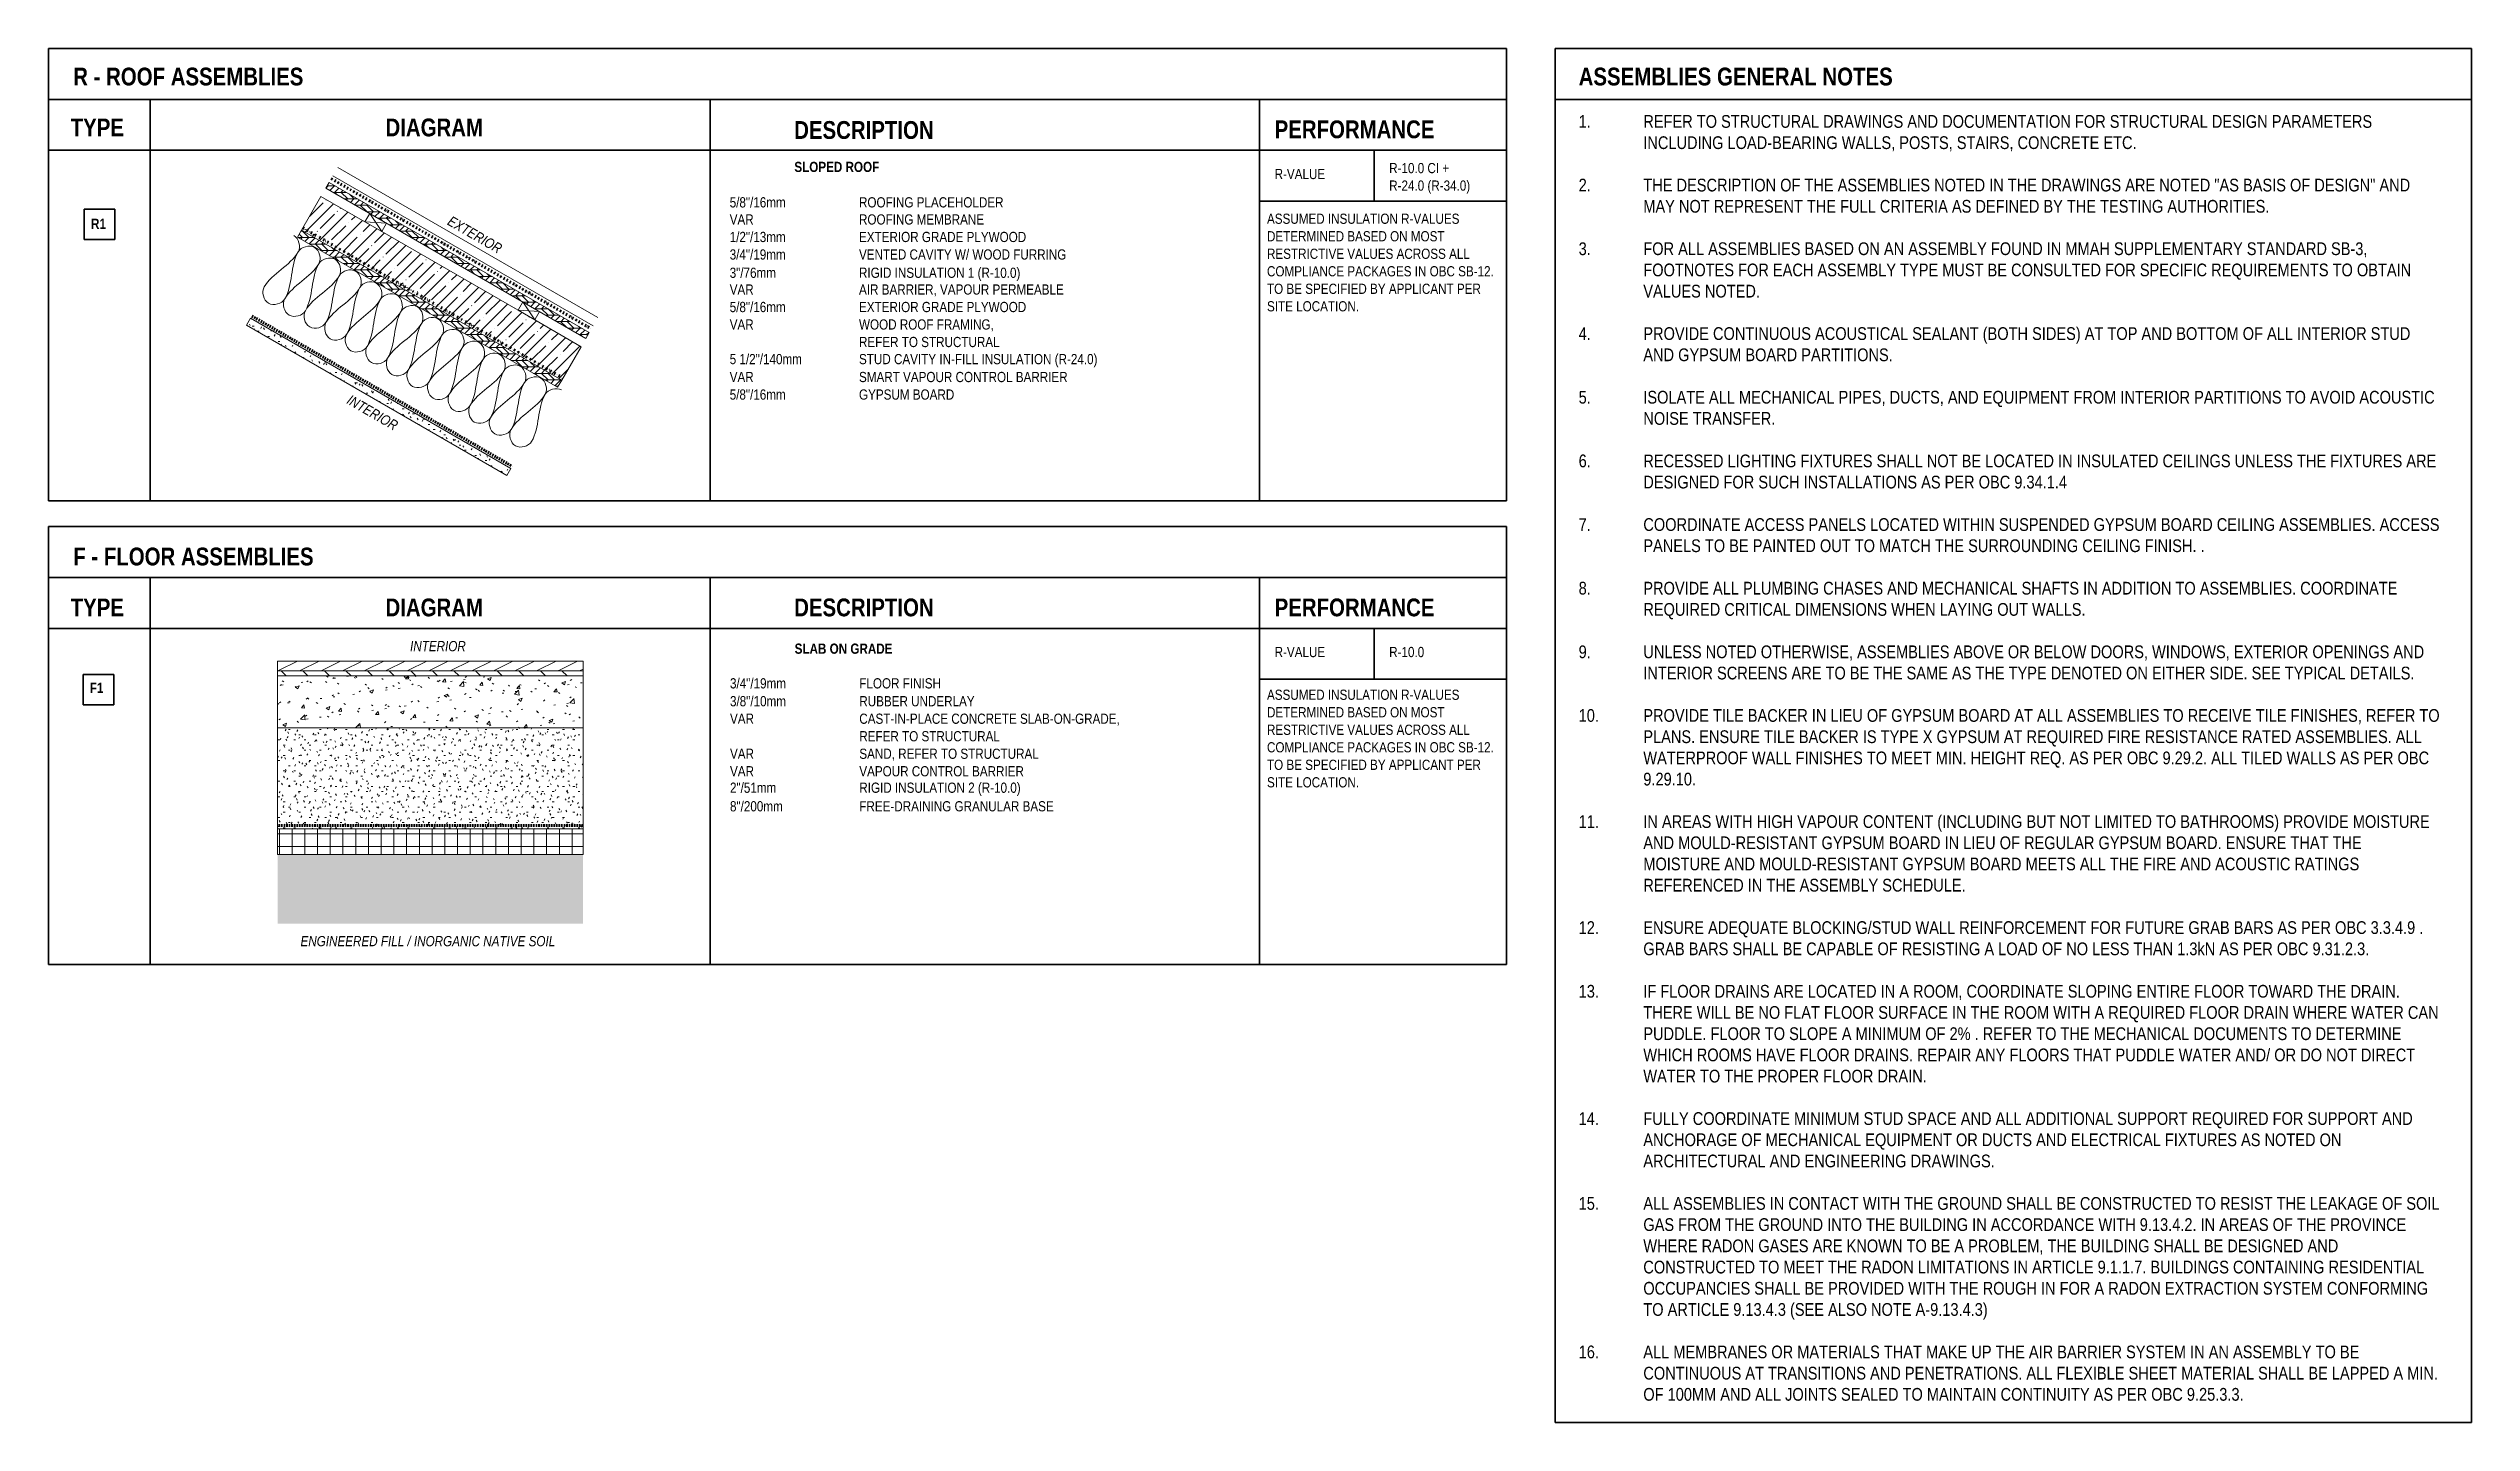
# Model space of a CAD drawing. Header units: millimetres. Extents: x -1345 to 11650, y 651 to 5428.
# Drawn here: x 1621 to 6381, y 1494 to 4193 of the extents above; entities that cross this region are included whole.
import ezdxf

# ---------------------------------------------------------------- set-up
doc = ezdxf.new("R2010")
doc.units = ezdxf.units.MM
for name, pattern in [('CMHC_Membrane001', [9, 3, -2, 0, -2, 0, -2]), ('CMHC_Membrane006', [5, 3, -2]), ('CMHC_Membrane007', [7, 3, -2, 0, -2])]:
    doc.linetypes.add(name, pattern=pattern)
doc.layers.add('A-DETL', color=9, linetype='Continuous', lineweight=18, true_color=0x808080)
doc.layers.add('A-DETL-GENF', color=7, linetype='Continuous', lineweight=18)
doc.layers.add('G-ANNO-TEXT', color=7, linetype='Continuous', lineweight=9)
doc.styles.add('Arial Narrow', font='ARIALN.TTF', dxfattribs={"height": 20})
doc.styles.add('Arial Narrow_1', font='ARIALN.TTF', dxfattribs={"height": 25})
doc.styles.add('Arial Narrow_B', font='ARIALNB.TTF', dxfattribs={"height": 35})
doc.styles.add('Arial Narrow_B_1', font='ARIALNB.TTF', dxfattribs={"height": 20})
doc.styles.add('Arial Narrow_I', font='ARIALNI.TTF', dxfattribs={"height": 20})
pattern_1 = [(0, (0, 0), (40.64, 10.16), [3.353, -27.127, 3.353, -27.127, -162.56]), (0, (0, 0), (40.64, 10.16), [-60.96, 3.353, -57.607, 3.353, -27.127, -71.12]), (0, (0, 0), (40.64, 10.16), [-152.4, 3.353, -16.967, 3.353, -47.447]), (120, (15.24, 5.08), (-29.118818, 30.115272), [3.353, -27.127, 3.353, -27.127, -162.56]), (120, (15.24, 5.08), (-29.118818, 30.115272), [-60.96, 3.353, -57.607, 3.353, -27.127, -71.12]), (120, (15.24, 5.08), (-29.118818, 30.115272), [-152.4, 3.353, -16.967, 3.353, -47.447]), (240, (20.32, 25.4), (-11.521182, -40.275272), [3.353, -27.127, 3.353, -27.127, -162.56]), (240, (20.32, 25.4), (-11.521182, -40.275272), [-60.96, 3.353, -57.607, 3.353, -27.127, -71.12]), (240, (20.32, 25.4), (-11.521182, -40.275272), [-152.4, 3.353, -16.967, 3.353, -47.447])]
pattern_2 = [(0, (0, 0), (0, 12.695), []), (315, (0, 0), (12.695395, 0), [17.953, -17.953]), (45, (0, 0), (12.695395, 0), [17.953, -17.953])]

msp = doc.modelspace()

# ---------------------------------------------------------------- texts
at = {"layer": 'G-ANNO-TEXT', "attachment_point": 1, "bg_fill": 3, "box_fill_scale": 1.25, "bg_fill_color": 256, "bg_fill_true_color": 13158600, "bg_fill_transparency": 0}
for s, insert, char_height, width, style in [('R - ROOF ASSEMBLIES', (1670.1, 4155.1), 35, 554.768, 'Arial Narrow_B'), ('ASSEMBLIES GENERAL NOTES', (4627.2, 4155.1), 35, 757.595, 'Arial Narrow_B'), ('TYPE', (1665.1, 4055.1), 35, 129.072, 'Arial Narrow_B'), ('DIAGRAM', (2283.5, 4055.1), 35, 234.093, 'Arial Narrow_B'), ('DESCRIPTION', (3086.3, 4050.1), 35, 335.907, 'Arial Narrow_B'), ('PERFORMANCE', (4030, 4051.4), 35, 384.81, 'Arial Narrow_B'), ('\\fArial Narrow|b1|i0|c0|p34|;^I', (2959.6, 3970.1), 20, 153.924, 'Arial Narrow_B_1'), ('R1', (1705.1, 3858.3), 20, 36.076, 'Arial Narrow_B_1'), ('VAR', (2959.6, 3866.9), 20, 58.523, 'Arial Narrow'), ('VAR', (2959.6, 3729.3), 20, 58.523, 'Arial Narrow'), ('VAR', (2959.6, 3557.4), 20, 58.523, 'Arial Narrow'), ('F - FLOOR ASSEMBLIES', (1670.1, 3212.3), 35, 580.422, 'Arial Narrow_B'), ('TYPE', (1665.1, 3112.3), 35, 129.072, 'Arial Narrow_B'), ('DIAGRAM', (2283.5, 3112.3), 35, 234.093, 'Arial Narrow_B'), ('DESCRIPTION', (3086.3, 3112.3), 35, 335.907, 'Arial Narrow_B'), ('PERFORMANCE', (4030, 3112.3), 35, 384.81, 'Arial Narrow_B'), ('INTERIOR', (2331.8, 3028.8), 20, 134.684, 'Arial Narrow_I'), ('\\fArial Narrow|b1|i0|c0|p34|;^I', (2960.2, 3023.8), 20, 153.924, 'Arial Narrow_B_1'), ('F1', (1702.6, 2946.8), 20, 33.671, 'Arial Narrow_B_1'), ('3/8"/10mm', (2960.2, 2920.6), 20, 137.089, 'Arial Narrow'), ('8"/200mm', (2960.2, 2714.2), 20, 129.072, 'Arial Narrow'), ('ENGINEERED FILL / INORGANIC NATIVE SOIL', (2116.6, 2449.3), 20, 619.704, 'Arial Narrow_I')]:
    msp.add_mtext(s, dxfattribs=dict(at, insert=insert, char_height=char_height, width=width, style=style))
at = {"layer": 'G-ANNO-TEXT', "char_height": 25, "attachment_point": 1, "style": 'Arial Narrow_1'}
for s, insert, width in [('1.', (4627.2, 4061.9), 153.924), ('REFER TO STRUCTURAL DRAWINGS AND DOCUMENTATION FOR STRUCTURAL DESIGN PARAMETERS ', (4754.2, 4061.9), 1746.877), ('INCLUDING LOAD-BEARING WALLS, POSTS, STAIRS, CONCRETE ETC.', (4754.2, 4020.2), 1175.274), ('2.', (4627.2, 3936.9), 153.924), ('THE DESCRIPTION OF THE ASSEMBLIES NOTED IN THE DRAWINGS ARE NOTED "AS BASIS OF DESIGN" AND ', (4754.2, 3936.9), 1838.269), ('MAY NOT REPRESENT THE FULL CRITERIA AS DEFINED BY THE TESTING AUTHORITIES.', (4754.2, 3895.2), 1494.345), ('3.', (4627.2, 3811.9), 153.924), ('FOR ALL ASSEMBLIES BASED ON AN ASSEMBLY FOUND IN MMAH SUPPLEMENTARY STANDARD SB-3, ', (4754.2, 3811.9), 1734.852), ('FOOTNOTES FOR EACH ASSEMBLY TYPE MUST BE CONSULTED FOR SPECIFIC REQUIREMENTS TO OBTAIN ', (4754.2, 3770.2), 1843.881), ('VALUES NOTED.', (4754.2, 3728.5), 278.186), ('4.', (4627.2, 3645.2), 153.924), ('PROVIDE CONTINUOUS ACOUSTICAL SEALANT (BOTH SIDES) AT TOP AND BOTTOM OF ALL INTERIOR STUD ', (4754.2, 3645.2), 1839.873), ('AND GYPSUM BOARD PARTITIONS.', (4754.2, 3603.5), 594.852), ('5.', (4627.2, 3520.2), 153.924), ('NOISE TRANSFER.', (4754.2, 3478.5), 315.063), ('ISOLATE ALL MECHANICAL PIPES, DUCTS, AND EQUIPMENT FROM INTERIOR PARTITIONS TO AVOID ACOUSTIC ', (4754.2, 3520.2), 1896.793), ('6.', (4627.2, 3395.1), 153.924), ('RECESSED LIGHTING FIXTURES SHALL NOT BE LOCATED IN INSULATED CEILINGS UNLESS THE FIXTURES ARE ', (4754.2, 3395.1), 1899.999), ('DESIGNED FOR SUCH INSTALLATIONS AS PER OBC 9.34.1.4', (4754.2, 3353.5), 1009.325), ('7.', (4627.2, 3270.1), 153.924), ('COORDINATE ACCESS PANELS LOCATED WITHIN SUSPENDED GYPSUM BOARD CEILING ASSEMBLIES. ACCESS ', (4754.2, 3270.1), 1899.999), ('PANELS TO BE PAINTED OUT TO MATCH THE SURROUNDING CEILING FINISH. .', (4754.2, 3228.5), 1338.016), ('8.', (4627.2, 3145.1), 153.924), ('PROVIDE ALL PLUMBING CHASES AND MECHANICAL SHAFTS IN ADDITION TO ASSEMBLIES. COORDINATE ', (4754.2, 3145.1), 1806.202), ('REQUIRED CRITICAL DIMENSIONS WHEN LAYING OUT WALLS.', (4754.2, 3103.4), 1052.616), ('9.', (4627.2, 3020.1), 153.924), ('UNLESS NOTED OTHERWISE, ASSEMBLIES ABOVE OR BELOW DOORS, WINDOWS, EXTERIOR OPENINGS AND ', (4754.2, 3020.1), 1871.94), ('INTERIOR SCREENS ARE TO BE THE SAME AS THE TYPE DENOTED ON EITHER SIDE. SEE TYPICAL DETAILS.', (4754.2, 2978.4), 1839.873), ('10.', (4627.2, 2895.1), 153.924), ('PROVIDE TILE BACKER IN LIEU OF GYPSUM BOARD AT ALL ASSEMBLIES TO RECEIVE TILE FINISHES, REFER TO ', (4754.2, 2895.1), 1899.999), ('WATERPROOF WALL FINISHES TO MEET MIN. HEIGHT REQ. AS PER OBC 9.29.2. ALL TILED WALLS AS PER OBC ', (4754.2, 2811.7), 1883.966), ('PLANS. ENSURE TILE BACKER IS TYPE X GYPSUM AT REQUIRED FIRE RESISTANCE RATED ASSEMBLIES. ALL ', (4754.2, 2853.4), 1865.527), ('9.29.10.', (4754.2, 2770.1), 125.063), ('11.', (4627.2, 2686.7), 153.924), ('IN AREAS WITH HIGH VAPOUR CONTENT (INCLUDING BUT NOT LIMITED TO BATHROOMS) PROVIDE MOISTURE ', (4754.2, 2686.7), 1883.966), ('AND MOULD-RESISTANT GYPSUM BOARD IN LIEU OF REGULAR GYPSUM BOARD. ENSURE THAT THE ', (4754.2, 2645), 1721.223), ('MOISTURE AND MOULD-RESISTANT GYPSUM BOARD MEETS ALL THE FIRE AND ACOUSTIC RATINGS ', (4754.2, 2603.4), 1716.413), ('REFERENCED IN THE ASSEMBLY SCHEDULE.', (4754.2, 2561.7), 767.215), ('12.', (4627.2, 2478.4), 153.924), ('ENSURE ADEQUATE BLOCKING/STUD WALL REINFORCEMENT FOR FUTURE GRAB BARS AS PER OBC 3.3.4.9 . ', (4754.2, 2478.4), 1868.734), ('GRAB BARS SHALL BE CAPABLE OF RESISTING A LOAD OF NO LESS THAN 1.3kN AS PER OBC 9.31.2.3.', (4754.2, 2436.7), 1730.843), ('13.', (4627.2, 2353.3), 153.924), ('IF FLOOR DRAINS ARE LOCATED IN A ROOM, COORDINATE SLOPING ENTIRE FLOOR TOWARD THE DRAIN. ', (4754.2, 2353.3), 1813.417), ('THERE WILL BE NO FLAT FLOOR SURFACE IN THE ROOM WITH A REQUIRED FLOOR DRAIN WHERE WATER CAN ', (4754.2, 2311.7), 1899.999), ('PUDDLE. FLOOR TO SLOPE A MINIMUM OF 2% . REFER TO THE MECHANICAL DOCUMENTS TO DETERMINE ', (4754.2, 2270), 1819.831), ('WHICH ROOMS HAVE FLOOR DRAINS. REPAIR ANY FLOORS THAT PUDDLE WATER AND/ OR DO NOT DIRECT ', (4754.2, 2228.3), 1848.691), ('WATER TO THE PROPER FLOOR DRAIN.', (4754.2, 2186.7), 676.624), ('14.', (4627.2, 2103.3), 153.924), ('FULLY COORDINATE MINIMUM STUD SPACE AND ALL ADDITIONAL SUPPORT REQUIRED FOR SUPPORT AND ', (4754.2, 2103.3), 1842.278), ('ANCHORAGE OF MECHANICAL EQUIPMENT OR DUCTS AND ELECTRICAL FIXTURES AS NOTED ON ', (4754.2, 2061.6), 1673.122), ('ARCHITECTURAL AND ENGINEERING DRAWINGS.', (4754.2, 2020), 836.16), ('15.', (4627.2, 1936.6), 153.924), ('ALL ASSEMBLIES IN CONTACT WITH THE GROUND SHALL BE CONSTRUCTED TO RESIST THE LEAKAGE OF SOIL ', (4754.2, 1936.6), 1899.999), ('GAS FROM THE GROUND INTO THE BUILDING IN ACCORDANCE WITH 9.13.4.2. IN AREAS OF THE PROVINCE ', (4754.2, 1895), 1827.046), ('WHERE RADON GASES ARE KNOWN TO BE A PROBLEM, THE BUILDING SHALL BE DESIGNED AND ', (4754.2, 1853.3), 1665.105), ('CONSTRUCTED TO MEET THE RADON LIMITATIONS IN ARTICLE 9.1.1.7. BUILDINGS CONTAINING RESIDENTIAL ', (4754.2, 1811.6), 1870.337), ('OCCUPANCIES SHALL BE PROVIDED WITH THE ROUGH IN FOR A RADON EXTRACTION SYSTEM CONFORMING ', (4754.2, 1769.9), 1879.957), ('TO ARTICLE 9.13.4.3 (SEE ALSO NOTE A-9.13.4.3)', (4754.2, 1728.3), 820.126), ('16.', (4627.2, 1644.9), 153.924), ('ALL MEMBRANES OR MATERIALS THAT MAKE UP THE AIR BARRIER SYSTEM IN AN ASSEMBLY TO BE ', (4754.2, 1644.9), 1717.215), ('CONTINUOUS AT TRANSITIONS AND PENETRATIONS. ALL FLEXIBLE SHEET MATERIAL SHALL BE LAPPED A MIN. ', (4754.2, 1603.2), 1899.999), ('OF 100MM AND ALL JOINTS SEALED TO MAINTAIN CONTINUITY AS PER OBC 9.25.3.3.', (4754.2, 1561.6), 1431.012)]:
    msp.add_mtext(s, dxfattribs=dict(at, insert=insert, width=width))
at = {"layer": 'G-ANNO-TEXT', "color": 1, "true_color": 0xff0000, "char_height": 20, "attachment_point": 1, "style": 'Arial Narrow', "bg_fill": 3, "box_fill_scale": 1.25, "bg_fill_color": 256, "bg_fill_true_color": 13158600, "bg_fill_transparency": 0}
for s, insert, width in [('R-VALUE', (4030, 3956.2), 123.46), ('R-10.0 CI +', (4255, 3967.8), 146.709), ('ASSUMED INSULATION R-VALUES ', (4015, 3868.3), 477.004), ('R-VALUE', (4030, 3017.2), 123.46), ('R-10.0', (4255, 3017.2), 85.781), ('ASSUMED INSULATION R-VALUES ', (4015, 2933.3), 477.004)]:
    msp.add_mtext(s, dxfattribs=dict(at, insert=insert, width=width))
at = {"layer": 'G-ANNO-TEXT', "char_height": 20, "attachment_point": 1, "rotation": 330, "style": 'Arial Narrow_I', "bg_fill": 3, "box_fill_scale": 1.25, "bg_fill_color": 256, "bg_fill_true_color": 13158600, "bg_fill_transparency": 0}
for s, insert, width in [('EXTERIOR', (2413.4, 3864.9), 145.105), ('INTERIOR', (2215.6, 3513.6), 134.684)]:
    msp.add_mtext(s, dxfattribs=dict(at, insert=insert, width=width))

# ---------------------------------------------------------------- blocks, each defined once
blk = doc.blocks.new('CMHC-07_Insulation_ Rigid-Section - 51mm-8619359-ASSEMBLIES - LEGEND _ NOTES')
at = {"layer": 'A-DETL-GENF', "true_color": 0x808080}
h = blk.add_hatch(dxfattribs=at)
h.set_pattern_fill('FP_10', color=8, style=0, pattern_type=2)
h.set_pattern_definition([(0, (0, 0), (0, 25), []), (90, (0, 0), (-25, 2e-15), [])])
h.paths.add_polyline_path([(2071.5, 2609.2), (2671.5, 2609.2), (2671.5, 2660.2), (2071.5, 2660.2)])
at = {"layer": 'A-DETL-GENF'}
for p, q in [((2671.5, 2660.2), (2071.5, 2660.2)), ((2071.5, 2660.2), (2071.5, 2609.2)), ((2671.5, 2609.2), (2671.5, 2660.2)), ((2071.5, 2609.2), (2671.5, 2609.2))]:
    blk.add_line(p, q, dxfattribs=at)
blk = doc.blocks.new('CMHC-07_Insulation_ Semi-Rigid-Section - 76mm-8190787-ASSEMBLIES - LEGEND _ NOTES')
at = {"layer": 'A-DETL-GENF', "true_color": 0x808080}
h = blk.add_hatch(dxfattribs=at)
h.set_pattern_fill('FP_11', color=8, style=0, pattern_type=2)
h.set_pattern_definition([(45, (0, 0), (-22.45064, 22.45064), []), (45, (22.45, 0), (-22.45064, 22.45064), [39.687, -7.937, 0.33528, -7.602])])
h.paths.add_polyline_path([(2629.6, 3541.1), (2667.6, 3606.9), (2156.6, 3901.9), (2118.6, 3836.1), (2536.6, 3594.7)])
at = {"layer": 'A-DETL-GENF'}
for p, q in [((2156.6, 3901.9), (2118.6, 3836.1)), ((2243.2, 3851.9), (2156.6, 3901.9)), ((2543.8, 3678.4), (2276.2, 3832.9)), ((2667.6, 3606.9), (2576.7, 3659.4)), ((2629.6, 3541.1), (2667.6, 3606.9))]:
    blk.add_line(p, q, dxfattribs=at)
blk = doc.blocks.new('CMHC-06_Plywood-Section - 16mm-6584599-ASSEMBLIES - LEGEND _ NOTES')
at = {"layer": 'A-DETL-GENF', "true_color": 0x808080}
h = blk.add_hatch(dxfattribs=at)
h.set_pattern_fill('FP_12', color=8, style=0, pattern_type=2)
h.set_pattern_definition(pattern_2)
h.paths.add_polyline_path([(2621.6, 3527.2), (2629.6, 3541.1), (2118.6, 3836.1), (2110.6, 3822.2), (2597.6, 3541.1)])
at = {"layer": 'A-DETL-GENF'}
for p, q in [((2118.6, 3836.1), (2110.6, 3822.2)), ((2110.6, 3822.2), (2621.6, 3527.2)), ((2629.6, 3541.1), (2118.6, 3836.1)), ((2621.6, 3527.2), (2629.6, 3541.1))]:
    blk.add_line(p, q, dxfattribs=at)
blk = doc.blocks.new('CMHC-06_Wood Stud-Section - 19x38mm-V9-ASSEMBLIES - LEGEND _ NOTES')
at = {"layer": 'A-DETL-GENF'}
for p, q in [((2252.7, 3868.3), (2243.2, 3851.9)), ((2276.2, 3832.9), (2252.7, 3868.3)), ((2243.2, 3851.9), (2276.2, 3832.9)), ((2285.7, 3849.3), (2243.2, 3851.9)), ((2276.2, 3832.9), (2285.7, 3849.3))]:
    blk.add_line(p, q, dxfattribs=at)
blk = doc.blocks.new('CMHC-06_Wood Stud-Section - 19x38mm-V10-ASSEMBLIES - LEGEND _ NOTES')
at = {"layer": 'A-DETL-GENF'}
for p, q in [((2553.3, 3694.8), (2543.8, 3678.4)), ((2543.8, 3678.4), (2576.7, 3659.4)), ((2543.8, 3678.4), (2586.2, 3675.8)), ((2553.3, 3694.8), (2576.7, 3659.4)), ((2576.7, 3659.4), (2586.2, 3675.8))]:
    blk.add_line(p, q, dxfattribs=at)
blk = doc.blocks.new('CMHC-09_Gypsum Wallboard-Section - 16mm-6576430-ASSEMBLIES - LEGEND _ NOTES')
at = {"layer": 'A-DETL-GENF', "true_color": 0x808080}
h = blk.add_hatch(dxfattribs=at)
h.set_pattern_fill('FP_13', color=8, style=0, pattern_type=2)
h.set_pattern_definition(pattern_1)
h.paths.add_polyline_path([(2521.6, 3354), (2529.6, 3367.8), (2018.6, 3662.8), (2010.6, 3649), (2221.6, 3527.2)])
at = {"layer": 'A-DETL-GENF'}
for p, q in [((2018.6, 3662.8), (2010.6, 3649)), ((2010.6, 3649), (2521.6, 3354)), ((2529.6, 3367.8), (2018.6, 3662.8)), ((2521.6, 3354), (2529.6, 3367.8))]:
    blk.add_line(p, q, dxfattribs=at)
blk = doc.blocks.new('CMHC-06_Plywood-Section - 13mm-9404073-ASSEMBLIES - LEGEND _ NOTES')
at = {"layer": 'A-DETL-GENF', "true_color": 0x808080}
h = blk.add_hatch(dxfattribs=at)
h.set_pattern_fill('FP_14', color=8, style=0, pattern_type=2)
h.set_pattern_definition(pattern_2)
h.paths.add_polyline_path([(2677.1, 3623.3), (2683.6, 3634.6), (2172.6, 3929.6), (2166.1, 3918.3), (2667.6, 3628.8)])
at = {"layer": 'A-DETL-GENF'}
for p, q in [((2172.6, 3929.6), (2166.1, 3918.3)), ((2166.1, 3918.3), (2677.1, 3623.3)), ((2683.6, 3634.6), (2172.6, 3929.6)), ((2677.1, 3623.3), (2683.6, 3634.6))]:
    blk.add_line(p, q, dxfattribs=at)

# ---------------------------------------------------------------- hatches: boundary and pattern name
at = {"layer": 'A-DETL-GENF', "true_color": 0x808080}
h = msp.add_hatch(dxfattribs=at)
h.set_pattern_fill('FP_8', color=8, style=0, pattern_type=2)
h.set_pattern_definition([(135, (0, 0), (-21.2132, -21.2132), [])])
h.paths.add_polyline_path([(2671.5, 2960.2), (2671.5, 2970.2), (2071.5, 2970.2), (2071.5, 2960.2)])
h = msp.add_hatch(dxfattribs=at)
h.set_pattern_fill('FP_9', color=8, style=0, pattern_type=2)
h.set_pattern_definition([(50, (0, 0), (72.8738, -6.3761), [7.62, -83.82]), (355, (0, 0), (-14.097, 76.4224), [6.096, -67.056]), (100.451, (6.07, -0.53), (58.777, 70.0469), [6.476, -71.236]), (46.184, (0, 20.32), (108.4314, -16.8175), [11.43, -125.73]), (96.636, (9.04, 18.92), (94.961, 98.971), [9.714, -106.854]), (351.184, (0, 20.32), (94.9623, 98.9702), [9.144, -100.584]), (21, (10.16, 15.24), (60.64565, -40.9065), [7.62, -83.82]), (326, (10.16, 15.24), (24.7208, 73.675), [6.096, -67.056]), (71.451, (15.214, 11.83), (85.3669, 32.7687), [6.476, -71.236]), (37.5, (0, 0), (1.23552, 33.82243), [3.353, -62.89, 3.353, -64.719, -67.31]), (37.5, (0, 0), (1.23552, 33.82243), [-134.315, 3.353, -63.957]), (7.5, (0, 0), (26.72815, 40.07255), [3.353, -35.458, 3.353, -61.366, -25.654]), (7.5, (0, 0), (26.72815, 40.07255), [-103.53, 3.353, -22.301]), (327.5, (-22.657, 0), (54.23632, -2.29212), [3.353, -22.047, 3.353, -75.895, -105.156]), (327.5, (-22.657, 0), (54.23632, -2.29212), [-104.648, 3.353, -101.803]), (317.5, (-32.817, 0), (59.2516, 10.17014), [3.353, -29.667, 3.353, -49.276, -74.676]), (317.5, (-32.817, 0), (59.2516, 10.17014), [-85.649, 3.353, -71.323])])
h.paths.add_polyline_path([(2071.5, 2858.2), (2671.5, 2858.2), (2671.5, 2960.2), (2071.5, 2960.2), (2071.5, 2910.9)])
h = msp.add_hatch(dxfattribs=at)
h.set_pattern_fill('FP_2', color=8, style=0, pattern_type=2)
h.set_pattern_definition(pattern_1)
h.paths.add_polyline_path([(2671.5, 2660.2), (2671.5, 2858.2), (2071.5, 2858.2), (2071.5, 2660.2)])

# ---------------------------------------------------------------- linework, layer by layer
at = {"layer": 'A-DETL', "color": 7, "lineweight": 35}
for p, q in [((1621.5, 4192.7), (4485.5, 4192.7)), ((1621.5, 4192.7), (1621.5, 3304.5)), ((4581, 4192.7), (6381, 4192.7)), ((6381, 1493.7), (6381, 4192.7)), ((2921.5, 4092.7), (2921.5, 3304.5)), ((1621.5, 3304.5), (4485.5, 3304.5)), ((1621.5, 3253.7), (4485.5, 3253.7)), ((1621.5, 2393.7), (1621.5, 3253.7)), ((2921.5, 3153.7), (2921.5, 2393.7)), ((1621.5, 2393.7), (4485.5, 2393.7)), ((1621.5, 2393.7), (4485.5, 2393.7)), ((1621.5, 2393.7), (4485.5, 2393.7)), ((4581, 1493.7), (6381, 1493.7))]:
    msp.add_line(p, q, dxfattribs=at)
at = {"layer": 'A-DETL', "color": 7}
for p, q in [((2071.5, 2989.2), (2071.5, 2970.2)), ((2071.5, 2970.2), (2071.5, 2960.2)), ((2071.5, 2970.2), (2671.5, 2970.2)), ((2071.5, 2960.2), (2071.5, 2858.2)), ((2671.5, 2960.2), (2071.5, 2960.2)), ((2671.5, 2970.2), (2671.5, 2989.2)), ((2671.5, 2960.2), (2671.5, 2970.2)), ((2671.5, 2858.2), (2671.5, 2960.2)), ((2071.5, 2858.2), (2071.5, 2660.2)), ((2071.5, 2858.2), (2671.5, 2858.2)), ((2671.5, 2660.2), (2671.5, 2858.2))]:
    msp.add_line(p, q, dxfattribs=at)
at = {"layer": 'A-DETL', "color": 96, "linetype": 'CMHC_Membrane006', "lineweight": 70, "true_color": 0x008000}
msp.add_line((2671.5, 2666.7), (2071.5, 2666.7), dxfattribs=at)
at = {"layer": 'A-DETL'}
for points in [[(2103.6, 3825.2), (2113.1, 3819.7), (2117.6, 3802.9), (2112.1, 3793.4)], [(2112.1, 3793.4), (2117.6, 3802.9), (2150.2, 3812.6), (2158, 3779.6), (2152.5, 3770)], [(2112.1, 3793.4), (2096.1, 3765.6), (2061.3, 3752), (2045.2, 3724.2)], [(2085.7, 3700.9), (2101.7, 3728.6), (2096.1, 3765.6), (2112.1, 3793.4)], [(2152.5, 3770), (2136.5, 3742.3), (2101.7, 3728.6), (2085.7, 3700.9)], [(2126.1, 3677.5), (2142.1, 3705.3), (2136.5, 3742.3), (2152.5, 3770)], [(2152.5, 3770), (2158, 3779.6), (2190.6, 3789.2), (2198.4, 3756.2), (2192.9, 3746.7)], [(2192.9, 3746.7), (2198.4, 3756.2), (2231, 3765.9), (2238.9, 3732.9), (2233.4, 3723.4)], [(2045.2, 3724.2), (2039.7, 3714.7), (2047.6, 3681.6), (2080.2, 3691.3), (2085.7, 3700.9)], [(2192.9, 3746.7), (2176.9, 3718.9), (2142.1, 3705.3), (2126.1, 3677.5)], [(2166.5, 3654.2), (2182.5, 3682), (2176.9, 3718.9), (2192.9, 3746.7)], [(2233.4, 3723.4), (2217.3, 3695.6), (2182.5, 3682), (2166.5, 3654.2)], [(2206.9, 3630.9), (2222.9, 3658.6), (2217.3, 3695.6), (2233.4, 3723.4)], [(2233.4, 3723.4), (2238.9, 3732.9), (2271.4, 3742.6), (2279.3, 3709.6), (2273.8, 3700)], [(2273.8, 3700), (2279.3, 3709.6), (2311.8, 3719.2), (2319.7, 3686.2), (2314.2, 3676.7)], [(2085.7, 3700.9), (2080.2, 3691.3), (2088, 3658.3), (2120.6, 3668), (2126.1, 3677.5)], [(2126.1, 3677.5), (2120.6, 3668), (2128.4, 3635), (2161, 3644.7), (2166.5, 3654.2)], [(2273.8, 3700), (2257.7, 3672.3), (2222.9, 3658.6), (2206.9, 3630.9)], [(2247.3, 3607.5), (2263.4, 3635.3), (2257.7, 3672.3), (2273.8, 3700)], [(2314.2, 3676.7), (2298.2, 3648.9), (2263.4, 3635.3), (2247.3, 3607.5)], [(2287.7, 3584.2), (2303.8, 3612), (2298.2, 3648.9), (2314.2, 3676.7)], [(2314.2, 3676.7), (2319.7, 3686.2), (2352.2, 3695.9), (2360.1, 3662.9), (2354.6, 3653.4)], [(2354.6, 3653.4), (2360.1, 3662.9), (2392.6, 3672.6), (2400.5, 3639.6), (2395, 3630)], [(2166.5, 3654.2), (2161, 3644.7), (2168.9, 3611.6), (2201.4, 3621.3), (2206.9, 3630.9)], [(2206.9, 3630.9), (2201.4, 3621.3), (2209.3, 3588.3), (2241.8, 3598), (2247.3, 3607.5)], [(2354.6, 3653.4), (2338.6, 3625.6), (2303.8, 3612), (2287.7, 3584.2)], [(2328.1, 3560.9), (2344.2, 3588.6), (2338.6, 3625.6), (2354.6, 3653.4)], [(2395, 3630), (2379, 3602.3), (2344.2, 3588.6), (2328.1, 3560.9)], [(2368.6, 3537.5), (2384.6, 3565.3), (2379, 3602.3), (2395, 3630)], [(2395, 3630), (2400.5, 3639.6), (2433.1, 3649.2), (2440.9, 3616.2), (2435.4, 3606.7)], [(2435.4, 3606.7), (2440.9, 3616.2), (2473.5, 3625.9), (2481.3, 3592.9), (2475.8, 3583.4)], [(2247.3, 3607.5), (2241.8, 3598), (2249.7, 3565), (2282.2, 3574.7), (2287.7, 3584.2)], [(2287.7, 3584.2), (2282.2, 3574.7), (2290.1, 3541.6), (2322.6, 3551.3), (2328.1, 3560.9)], [(2435.4, 3606.7), (2419.4, 3578.9), (2384.6, 3565.3), (2368.6, 3537.5)], [(2409, 3514.2), (2425, 3542), (2419.4, 3578.9), (2435.4, 3606.7)], [(2475.8, 3583.4), (2459.8, 3555.6), (2425, 3542), (2409, 3514.2)], [(2449.4, 3490.9), (2465.4, 3518.6), (2459.8, 3555.6), (2475.8, 3583.4)], [(2475.8, 3583.4), (2481.3, 3592.9), (2513.9, 3602.6), (2521.8, 3569.6), (2516.3, 3560)], [(2516.3, 3560), (2521.8, 3569.6), (2554.3, 3579.2), (2562.2, 3546.2), (2556.7, 3536.7)], [(2368.6, 3537.5), (2363.1, 3528), (2370.9, 3495), (2403.5, 3504.7), (2409, 3514.2)], [(2516.3, 3560), (2500.2, 3532.3), (2465.4, 3518.6), (2449.4, 3490.9)], [(2489.8, 3467.5), (2505.8, 3495.3), (2500.2, 3532.3), (2516.3, 3560)], [(2556.7, 3536.7), (2540.6, 3508.9), (2505.8, 3495.3), (2489.8, 3467.5)], [(2530.2, 3444.2), (2546.3, 3472), (2540.6, 3508.9), (2556.7, 3536.7)], [(2556.7, 3536.7), (2562.2, 3546.2), (2594.7, 3555.9), (2602.6, 3522.9), (2597.1, 3513.4)], [(2597.1, 3513.4), (2602.6, 3522.9), (2619.4, 3527.4), (2629, 3521.9)], [(2409, 3514.2), (2403.5, 3504.7), (2411.3, 3471.6), (2443.9, 3481.3), (2449.4, 3490.9)], [(2449.4, 3490.9), (2443.9, 3481.3), (2451.8, 3448.3), (2484.3, 3458), (2489.8, 3467.5)], [(2597.1, 3513.4), (2581.1, 3485.6), (2546.3, 3472), (2530.2, 3444.2)], [(2570.6, 3420.9), (2586.7, 3448.6), (2581.1, 3485.6), (2597.1, 3513.4)], [(2489.8, 3467.5), (2484.3, 3458), (2492.2, 3425), (2524.7, 3434.7), (2530.2, 3444.2)], [(2530.2, 3444.2), (2524.7, 3434.7), (2532.6, 3401.6), (2565.1, 3411.3), (2570.6, 3420.9)]]:
    msp.add_open_spline(points, degree=3, dxfattribs=at)

# ---------------------------------------------------------------- block references
at = {"layer": 'A-DETL-GENF'}
for name in ['CMHC-06_Wood Stud-Section - 19x38mm-V9-ASSEMBLIES - LEGEND _ NOTES', 'CMHC-06_Wood Stud-Section - 19x38mm-V10-ASSEMBLIES - LEGEND _ NOTES', 'CMHC-07_Insulation_ Rigid-Section - 51mm-8619359-ASSEMBLIES - LEGEND _ NOTES']:
    msp.add_blockref(name, (0, 0), dxfattribs=at)

msp.set_redraw_order([(e.dxf.handle, doc.entitydb.next_handle()) for e in msp.query("TEXT MTEXT ATTDEF DIMENSION ARC_DIMENSION")])  # texts and dimensions are drawn at this point

# ---------------------------------------------------------------- next in the draw order: hatches: boundary and pattern name
at = {"layer": 'A-DETL-GENF', "true_color": 0x808080}
h = msp.add_hatch(dxfattribs=at)
h.set_pattern_fill('FP_5', color=8, style=0, pattern_type=2)
h.set_pattern_definition([(216.87, (16.927, 42.316), (126.948849, 84.633227), [21.158, -190.424]), (206.565, (42.316, 29.621), (-42.31628, -42.31576), [47.311, -47.311]), (198.435, (42.316, 8.463), (-84.632315, -42.316727), [26.763, -107.053])])
h.paths.add_polyline_path([(2671.5, 2970.2), (2671.5, 2989.2), (2071.5, 2989.2), (2071.5, 2970.2)])
h = msp.add_hatch(dxfattribs=at)
h.set_pattern_fill('FP_7', color=8, style=0, pattern_type=2)
h.set_pattern_definition([(228.013, (22.86, 31.75), (-253.9986795, -285.7507137), [4.272, -422.881]), (184.97, (20.002, 28.575), (380.99968124, 31.75195494), [7.33, -725.676]), (132.51, (12.7, 27.94), (317.4977945, -349.2524717), [5.169, -511.684]), (267.274, (0.3175, 20.003), (31.7463381, 634.9997211), [6.675, -660.831]), (292.834, (0, 13.335), (-158.75234374, 380.9988858), [6.545, -647.998]), (357.274, (2.54, 7.302), (-634.9997211, 31.7463381), [6.675, -660.831]), (37.694, (9.208, 6.985), (-412.75177463, -317.49856905), [8.827, -873.914]), (72.255, (16.192, 12.383), (222.2537019, 698.49916687), [8.334, -825.066]), (121.43, (18.733, 20.32), (-254.002851, 412.7477999), [6.698, -663.069]), (175.236, (15.24, 26.035), (349.249477, -31.7524641), [7.646, -374.674]), (222.397, (7.62, 26.67), (-381.00329264, -349.2470748), [9.888, -978.96]), (138.814, (31.75, 19.685), (-222.2496659, 190.499935), [3.375, -334.132]), (171.469, (29.21, 21.908), (412.7496335, -63.50173675), [6.421, -635.683]), (225, (22.86, 22.86), (2e-15, -31.75051), [4.49, -40.411]), (203.199, (20.637, 26.67), (158.7494174, 63.501057), [2.418, -239.383]), (291.801, (18.415, 25.717), (-31.749137, 95.250237), [3.42, -167.559]), (30.964, (19.685, 22.543), (95.250044, 63.5005), [5.554, -179.579]), (161.565, (24.447, 25.4), (63.500404, -31.749957), [4.016, -96.386]), (16.389, (0, 25.717), (317.5009358, 95.247271), [5.626, -556.985]), (70.346, (5.397, 27.305), (-127.0012924, -349.2494412), [4.72, -467.278]), (293.199, (24.447, 31.75), (-63.501057, 158.7494174), [4.836, -236.965]), (343.61, (26.353, 27.305), (-317.4992734, 95.2528124), [5.626, -556.985]), (339.444, (0, 6.032), (-158.7504487, 63.499964), [5.425, -265.847]), (294.775, (5.08, 4.128), (-158.7485779, 349.2503192), [4.546, -450.045]), (66.801, (24.765, 0), (63.501057, 158.7494174), [4.836, -236.965]), (17.354, (26.67, 4.445), (-412.7504846, -127.0000053), [5.322, -526.905]), (69.444, (9.208, 0), (-63.499964, -158.7504487), [2.713, -268.56]), (101.31, (22.86, 0), (-31.750371, 126.999477), [1.619, -160.275]), (165.964, (22.543, 1.588), (95.250423, -31.750176), [6.545, -124.363]), (186.009, (16.192, 3.175), (317.4997948, 31.7498153), [6.066, -600.517]), (303.69, (19.685, 19.685), (-31.749855, 63.500174), [4.579, -109.897]), (353.157, (22.225, 15.875), (539.7497593, -63.50208905), [7.994, -791.45]), (60.945, (30.162, 14.922), (-127.00163, -222.2489477), [3.269, -323.617]), (90, (31.75, 17.78), (-31.75, 31.75), [1.905, -29.845]), (120.256, (15.557, 4.128), (126.9984204, -222.2503444), [4.411, -436.674]), (48.013, (13.335, 7.937), (253.9986795, 285.7507137), [8.543, -418.61]), (0, (19.05, 14.288), (31.75, 31.75), [8.255, -23.495]), (325.305, (27.305, 14.288), (-317.5006724, 222.2491461), [5.02, -496.991]), (254.055, (31.433, 11.43), (-31.74933, -127.0002254), [4.623, -226.521]), (207.646, (30.162, 6.985), (-603.2499157, -317.4999561), [7.527, -745.156]), (175.426, (23.495, 3.493), (-412.74954423, 31.7504895), [7.963, -788.323])])
h.paths.add_polyline_path([(2071.5, 2473.7), (2671.5, 2473.7), (2671.5, 2609.2), (2071.5, 2609.2), (2071.5, 2519.9)])

# ---------------------------------------------------------------- next in the draw order: linework, layer by layer
at = {"layer": 'A-DETL', "color": 7, "lineweight": 35}
for p, q in [((1621.5, 4092.7), (4485.5, 4092.7)), ((1821.5, 4092.7), (1821.5, 3304.5)), ((4581, 4092.7), (6381, 4092.7)), ((4225.5, 3992.7), (4225.5, 3892.7)), ((1691.7, 3817.2), (1691.7, 3877.2)), ((1691.7, 3877.2), (1751.7, 3877.2)), ((1751.7, 3877.2), (1751.7, 3817.2)), ((1691.7, 3817.2), (1751.7, 3817.2)), ((1621.5, 3153.7), (4485.5, 3153.7)), ((1821.5, 3153.7), (1821.5, 2393.7)), ((1621.5, 3053.7), (4485.5, 3053.7)), ((4225.5, 3053.7), (4225.5, 2953.7)), ((1689.8, 2903.2), (1689.8, 2963.2)), ((1689.8, 2963.2), (1749.8, 2963.2)), ((1749.8, 2963.2), (1749.8, 2903.2)), ((4000.5, 2953.7), (4485.5, 2953.7)), ((1689.8, 2903.2), (1749.8, 2903.2))]:
    msp.add_line(p, q, dxfattribs=at)
at = {"layer": 'A-DETL', "color": 7}
for p, q in [((2189.6, 3959), (2700.6, 3664)), ((2180.1, 3942.6), (2691.1, 3647.6)), ((2671.5, 2989.2), (2071.5, 2989.2))]:
    msp.add_line(p, q, dxfattribs=at)
at = {"layer": 'A-DETL', "color": 5, "linetype": 'CMHC_Membrane007', "lineweight": 70, "true_color": 0x0000ff}
msp.add_line((2176.9, 3937), (2687, 3642.5), dxfattribs=at)
at = {"layer": 'A-DETL', "color": 190, "linetype": 'CMHC_Membrane001', "lineweight": 70, "true_color": 0x8000ff}
msp.add_line((2121.1, 3840.4), (2632.1, 3545.4), dxfattribs=at)
at = {"layer": 'A-DETL', "color": 96, "linetype": 'CMHC_Membrane006', "lineweight": 70, "true_color": 0x008000}
msp.add_line((2021.1, 3667.2), (2532.1, 3372.2), dxfattribs=at)
at = {"layer": 'A-DETL'}
msp.add_open_spline([(2328.1, 3560.9), (2322.6, 3551.3), (2330.5, 3518.3), (2363.1, 3528), (2368.6, 3537.5)], degree=3, dxfattribs=at)

# ---------------------------------------------------------------- next in the draw order: block references
at = {"layer": 'A-DETL-GENF'}
for name in ['CMHC-06_Plywood-Section - 13mm-9404073-ASSEMBLIES - LEGEND _ NOTES', 'CMHC-07_Insulation_ Semi-Rigid-Section - 76mm-8190787-ASSEMBLIES - LEGEND _ NOTES', 'CMHC-06_Plywood-Section - 16mm-6584599-ASSEMBLIES - LEGEND _ NOTES', 'CMHC-09_Gypsum Wallboard-Section - 16mm-6576430-ASSEMBLIES - LEGEND _ NOTES']:
    msp.add_blockref(name, (0, 0), dxfattribs=at)

# ---------------------------------------------------------------- next in the draw order: texts
at = {"layer": 'G-ANNO-TEXT', "char_height": 20, "attachment_point": 1, "bg_fill": 3, "box_fill_scale": 1.25, "bg_fill_color": 256, "bg_fill_true_color": 13158600, "bg_fill_transparency": 0}
for s, insert, width, style in [('SLOPED ROOF', (3086.6, 3970.1), 206.034, 'Arial Narrow_B_1'), ('^I^I', (3007.8, 3866.9), 249.325, 'Arial Narrow'), ('^I^I', (3007.8, 3729.3), 249.325, 'Arial Narrow'), ('^I^I', (3007.8, 3557.4), 249.325, 'Arial Narrow'), ('SLAB ON GRADE', (3087.2, 3023.8), 235.696, 'Arial Narrow_B_1'), ('^I^I', (3073.3, 2920.6), 170.759, 'Arial Narrow'), ('VAR', (2960.2, 2886.2), 58.523, 'Arial Narrow'), ('^I^I', (3066.7, 2714.2), 178.776, 'Arial Narrow')]:
    msp.add_mtext(s, dxfattribs=dict(at, insert=insert, width=width, style=style))
at = {"layer": 'G-ANNO-TEXT', "color": 1, "true_color": 0xff0000, "char_height": 20, "attachment_point": 1, "style": 'Arial Narrow', "bg_fill": 3, "box_fill_scale": 1.25, "bg_fill_color": 256, "bg_fill_true_color": 13158600, "bg_fill_transparency": 0}
for s, insert, width in [('R-24.0 (R-34.0)', (4255, 3933.4), 198.819), ('DETERMINED BASED ON MOST ', (4015, 3833.9), 439.325), ('DETERMINED BASED ON MOST ', (4015, 2898.9), 439.325)]:
    msp.add_mtext(s, dxfattribs=dict(at, insert=insert, width=width))

# ---------------------------------------------------------------- next in the draw order: linework, layer by layer
at = {"layer": 'A-DETL', "color": 7, "lineweight": 35}
for p, q in [((1621.5, 3992.7), (4485.5, 3992.7)), ((4000.5, 3892.7), (4485.5, 3892.7))]:
    msp.add_line(p, q, dxfattribs=at)

# ---------------------------------------------------------------- next in the draw order: texts
at = {"layer": 'G-ANNO-TEXT', "color": 1, "true_color": 0xff0000, "char_height": 20, "attachment_point": 1, "style": 'Arial Narrow', "bg_fill": 3, "box_fill_scale": 1.25, "bg_fill_color": 256, "bg_fill_true_color": 13158600, "bg_fill_transparency": 0}
for s, insert, width in [('5/8"/16mm', (2959.6, 3900.5), 137.089), ('RESTRICTIVE VALUES ACROSS ALL ', (4015, 3799.5), 504.261), ('3/4"/19mm', (2960.2, 2955.7), 137.089), ('RESTRICTIVE VALUES ACROSS ALL ', (4015, 2864.5), 504.261)]:
    msp.add_mtext(s, dxfattribs=dict(at, insert=insert, width=width))
at = {"layer": 'G-ANNO-TEXT', "char_height": 20, "attachment_point": 1, "style": 'Arial Narrow', "bg_fill": 3, "box_fill_scale": 1.25, "bg_fill_color": 256, "bg_fill_true_color": 13158600, "bg_fill_transparency": 0}
for s, insert, width in [('ROOFING MEMBRANE', (3213.6, 3866.9), 302.236), ('1/2"/13mm', (2959.6, 3832.5), 137.089), ('AIR BARRIER, VAPOUR PERMEABLE', (3213.6, 3729.3), 499.451), ('5/8"/16mm', (2959.6, 3694.9), 137.089), ('5/8"/16mm', (2959.6, 3523), 137.089), ('SMART VAPOUR CONTROL BARRIER', (3213.6, 3557.4), 505.865), ('RUBBER UNDERLAY', (3214.2, 2920.6), 279.789), ('FREE-DRAINING GRANULAR BASE', (3214.2, 2714.2), 472.194)]:
    msp.add_mtext(s, dxfattribs=dict(at, insert=insert, width=width))

# ---------------------------------------------------------------- next in the draw order: texts
at = {"layer": 'G-ANNO-TEXT', "color": 1, "true_color": 0xff0000, "char_height": 20, "attachment_point": 1, "style": 'Arial Narrow', "bg_fill": 3, "box_fill_scale": 1.25, "bg_fill_color": 256, "bg_fill_true_color": 13158600, "bg_fill_transparency": 0}
for s, insert, width in [('^I^I', (3072.7, 3900.5), 170.759), ('COMPLIANCE PACKAGES IN OBC SB-12. ', (4015, 3765.1), 559.578), ('^I^I', (3073.3, 2955.7), 170.759), ('COMPLIANCE PACKAGES IN OBC SB-12. ', (4015, 2830.1), 559.578)]:
    msp.add_mtext(s, dxfattribs=dict(at, insert=insert, width=width))
at = {"layer": 'G-ANNO-TEXT', "char_height": 20, "attachment_point": 1, "style": 'Arial Narrow', "bg_fill": 3, "box_fill_scale": 1.25, "bg_fill_color": 256, "bg_fill_true_color": 13158600, "bg_fill_transparency": 0}
for s, insert, width in [('^I^I', (3072.7, 3832.5), 170.759), ('VAR', (2959.6, 3660.6), 58.523), ('^I^I', (3072.7, 3694.9), 170.759), ('^I^I', (3072.7, 3523), 170.759), ('^I^I', (3008.5, 2886.2), 249.325)]:
    msp.add_mtext(s, dxfattribs=dict(at, insert=insert, width=width))

# ---------------------------------------------------------------- next in the draw order: linework, layer by layer
at = {"layer": 'A-DETL', "color": 7, "lineweight": 35}
msp.add_line((4581, 1493.7), (4581, 4192.7), dxfattribs=at)

# ---------------------------------------------------------------- next in the draw order: texts
at = {"layer": 'G-ANNO-TEXT', "color": 1, "true_color": 0xff0000, "char_height": 20, "attachment_point": 1, "style": 'Arial Narrow', "bg_fill": 3, "box_fill_scale": 1.25, "bg_fill_color": 256, "bg_fill_true_color": 13158600, "bg_fill_transparency": 0}
for s, insert, width in [('ROOFING PLACEHOLDER', (3213.6, 3900.5), 349.536), ('TO BE SPECIFIED BY APPLICANT PER ', (4015, 3730.7), 532.32), ('FLOOR FINISH', (3214.2, 2955.7), 198.017), ('TO BE SPECIFIED BY APPLICANT PER ', (4015, 2795.7), 532.32)]:
    msp.add_mtext(s, dxfattribs=dict(at, insert=insert, width=width))
at = {"layer": 'G-ANNO-TEXT', "char_height": 20, "attachment_point": 1, "style": 'Arial Narrow', "bg_fill": 3, "box_fill_scale": 1.25, "bg_fill_color": 256, "bg_fill_true_color": 13158600, "bg_fill_transparency": 0}
for s, insert, width in [('EXTERIOR GRADE PLYWOOD', (3213.6, 3832.5), 405.654), ('3/4"/19mm', (2959.6, 3798.1), 137.089), ('EXTERIOR GRADE PLYWOOD', (3213.6, 3694.9), 405.654), ('GYPSUM BOARD', (3213.6, 3523), 230.886), ('CAST-IN-PLACE CONCRETE SLAB-ON-GRADE,', (3214.2, 2886.2), 634.135)]:
    msp.add_mtext(s, dxfattribs=dict(at, insert=insert, width=width))

# ---------------------------------------------------------------- next in the draw order: linework, layer by layer
at = {"layer": 'A-DETL', "color": 7, "lineweight": 35}
for p, q in [((4485.5, 3304.5), (4485.5, 4192.7)), ((4485.5, 2393.7), (4485.5, 3253.7))]:
    msp.add_line(p, q, dxfattribs=at)

# ---------------------------------------------------------------- next in the draw order: texts
at = {"layer": 'G-ANNO-TEXT', "char_height": 20, "attachment_point": 1, "style": 'Arial Narrow', "bg_fill": 3, "box_fill_scale": 1.25, "bg_fill_color": 256, "bg_fill_true_color": 13158600, "bg_fill_transparency": 0}
for insert, width in [((3072.7, 3798.1), 170.759), ((3007.8, 3660.6), 249.325), ((2960.2, 2851.8), 307.848)]:
    msp.add_mtext('^I^I', dxfattribs=dict(at, insert=insert, width=width))
at = {"layer": 'G-ANNO-TEXT', "color": 1, "true_color": 0xff0000, "char_height": 20, "width": 224.472, "attachment_point": 1, "style": 'Arial Narrow', "bg_fill": 3, "box_fill_scale": 1.25, "bg_fill_color": 256, "bg_fill_true_color": 13158600, "bg_fill_transparency": 0}
for insert in [(4015, 3696.3), (4015, 2761.3)]:
    msp.add_mtext('SITE LOCATION.', dxfattribs=dict(at, insert=insert))

# ---------------------------------------------------------------- next in the draw order: linework, layer by layer
at = {"layer": 'A-DETL', "color": 7, "lineweight": 35}
for p, q in [((4000.5, 3304.5), (4000.5, 4092.7)), ((4000.5, 2393.7), (4000.5, 3153.7))]:
    msp.add_line(p, q, dxfattribs=at)

# ---------------------------------------------------------------- next in the draw order: texts
at = {"layer": 'G-ANNO-TEXT', "color": 1, "true_color": 0xff0000, "insert": (2959.6, 3762.2), "char_height": 20, "width": 113.038, "attachment_point": 1, "style": 'Arial Narrow', "bg_fill": 3, "box_fill_scale": 1.25, "bg_fill_color": 256, "bg_fill_true_color": 13158600, "bg_fill_transparency": 0}
msp.add_mtext('3"/76mm', dxfattribs=at)
at = {"layer": 'G-ANNO-TEXT', "char_height": 20, "attachment_point": 1, "style": 'Arial Narrow', "bg_fill": 3, "box_fill_scale": 1.25, "bg_fill_color": 256, "bg_fill_true_color": 13158600, "bg_fill_transparency": 0}
for s, insert, width in [('VENTED CAVITY W/ WOOD FURRING', (3213.6, 3798.1), 502.658), ('WOOD ROOF FRAMING,', (3213.6, 3660.6), 324.683), ('REFER TO STRUCTURAL', (3214.2, 2851.8), 341.519), ('VAR', (2960.2, 2817.4), 58.523)]:
    msp.add_mtext(s, dxfattribs=dict(at, insert=insert, width=width))

# ---------------------------------------------------------------- next in the draw order: texts
at = {"layer": 'G-ANNO-TEXT', "color": 1, "true_color": 0xff0000, "insert": (3052.8, 3762.2), "char_height": 20, "width": 194.81, "attachment_point": 1, "style": 'Arial Narrow', "bg_fill": 3, "box_fill_scale": 1.25, "bg_fill_color": 256, "bg_fill_true_color": 13158600, "bg_fill_transparency": 0}
msp.add_mtext('^I^I', dxfattribs=at)
at = {"layer": 'G-ANNO-TEXT', "char_height": 20, "attachment_point": 1, "style": 'Arial Narrow', "bg_fill": 3, "box_fill_scale": 1.25, "bg_fill_color": 256, "bg_fill_true_color": 13158600, "bg_fill_transparency": 0}
for insert, width in [((2959.6, 3626.2), 307.848), ((3008.5, 2817.4), 249.325)]:
    msp.add_mtext('^I^I', dxfattribs=dict(at, insert=insert, width=width))

# ---------------------------------------------------------------- next in the draw order: texts
at = {"layer": 'G-ANNO-TEXT', "color": 1, "true_color": 0xff0000, "char_height": 20, "attachment_point": 1, "style": 'Arial Narrow', "bg_fill": 3, "box_fill_scale": 1.25, "bg_fill_color": 256, "bg_fill_true_color": 13158600, "bg_fill_transparency": 0}
for s, insert, width in [('RIGID INSULATION 1 (R-10.0)', (3213.6, 3762.2), 392.827), ('5 1/2"/140mm', (2959.6, 3592.6), 177.173)]:
    msp.add_mtext(s, dxfattribs=dict(at, insert=insert, width=width))
at = {"layer": 'G-ANNO-TEXT', "char_height": 20, "attachment_point": 1, "style": 'Arial Narrow', "bg_fill": 3, "box_fill_scale": 1.25, "bg_fill_color": 256, "bg_fill_true_color": 13158600, "bg_fill_transparency": 0}
for s, insert, width in [('REFER TO STRUCTURAL', (3213.6, 3626.2), 341.519), ('SAND, REFER TO STRUCTURAL', (3214.2, 2817.4), 436.118), ('VAR', (2960.2, 2783), 58.523)]:
    msp.add_mtext(s, dxfattribs=dict(at, insert=insert, width=width))

# ---------------------------------------------------------------- next in the draw order: texts
at = {"layer": 'G-ANNO-TEXT', "color": 1, "true_color": 0xff0000, "insert": (3105.7, 3592.6), "char_height": 20, "width": 130.675, "attachment_point": 1, "style": 'Arial Narrow', "bg_fill": 3, "box_fill_scale": 1.25, "bg_fill_color": 256, "bg_fill_true_color": 13158600, "bg_fill_transparency": 0}
msp.add_mtext('^I', dxfattribs=at)
at = {"layer": 'G-ANNO-TEXT', "insert": (3008.5, 2783), "char_height": 20, "width": 249.325, "attachment_point": 1, "style": 'Arial Narrow', "bg_fill": 3, "box_fill_scale": 1.25, "bg_fill_color": 256, "bg_fill_true_color": 13158600, "bg_fill_transparency": 0}
msp.add_mtext('^I^I', dxfattribs=at)

# ---------------------------------------------------------------- next in the draw order: texts
at = {"layer": 'G-ANNO-TEXT', "color": 1, "true_color": 0xff0000, "char_height": 20, "attachment_point": 1, "style": 'Arial Narrow', "bg_fill": 3, "box_fill_scale": 1.25, "bg_fill_color": 256, "bg_fill_true_color": 13158600, "bg_fill_transparency": 0}
for s, insert, width in [('STUD CAVITY IN-FILL INSULATION (R-24.0)', (3213.6, 3592.6), 582.827), ('2"/51mm', (2960.2, 2750.7), 113.038)]:
    msp.add_mtext(s, dxfattribs=dict(at, insert=insert, width=width))
at = {"layer": 'G-ANNO-TEXT', "insert": (3214.2, 2783), "char_height": 20, "width": 398.439, "attachment_point": 1, "style": 'Arial Narrow', "bg_fill": 3, "box_fill_scale": 1.25, "bg_fill_color": 256, "bg_fill_true_color": 13158600, "bg_fill_transparency": 0}
msp.add_mtext('VAPOUR CONTROL BARRIER', dxfattribs=at)

# ---------------------------------------------------------------- next in the draw order: texts
at = {"layer": 'G-ANNO-TEXT', "color": 1, "true_color": 0xff0000, "insert": (3053.5, 2750.7), "char_height": 20, "width": 194.81, "attachment_point": 1, "style": 'Arial Narrow', "bg_fill": 3, "box_fill_scale": 1.25, "bg_fill_color": 256, "bg_fill_true_color": 13158600, "bg_fill_transparency": 0}
msp.add_mtext('^I^I', dxfattribs=at)

# ---------------------------------------------------------------- next in the draw order: texts
at = {"layer": 'G-ANNO-TEXT', "color": 1, "true_color": 0xff0000, "insert": (3214.2, 2750.7), "char_height": 20, "width": 392.827, "attachment_point": 1, "style": 'Arial Narrow', "bg_fill": 3, "box_fill_scale": 1.25, "bg_fill_color": 256, "bg_fill_true_color": 13158600, "bg_fill_transparency": 0}
msp.add_mtext('RIGID INSULATION 2 (R-10.0)', dxfattribs=at)

doc.saveas('drawing.dxf')
